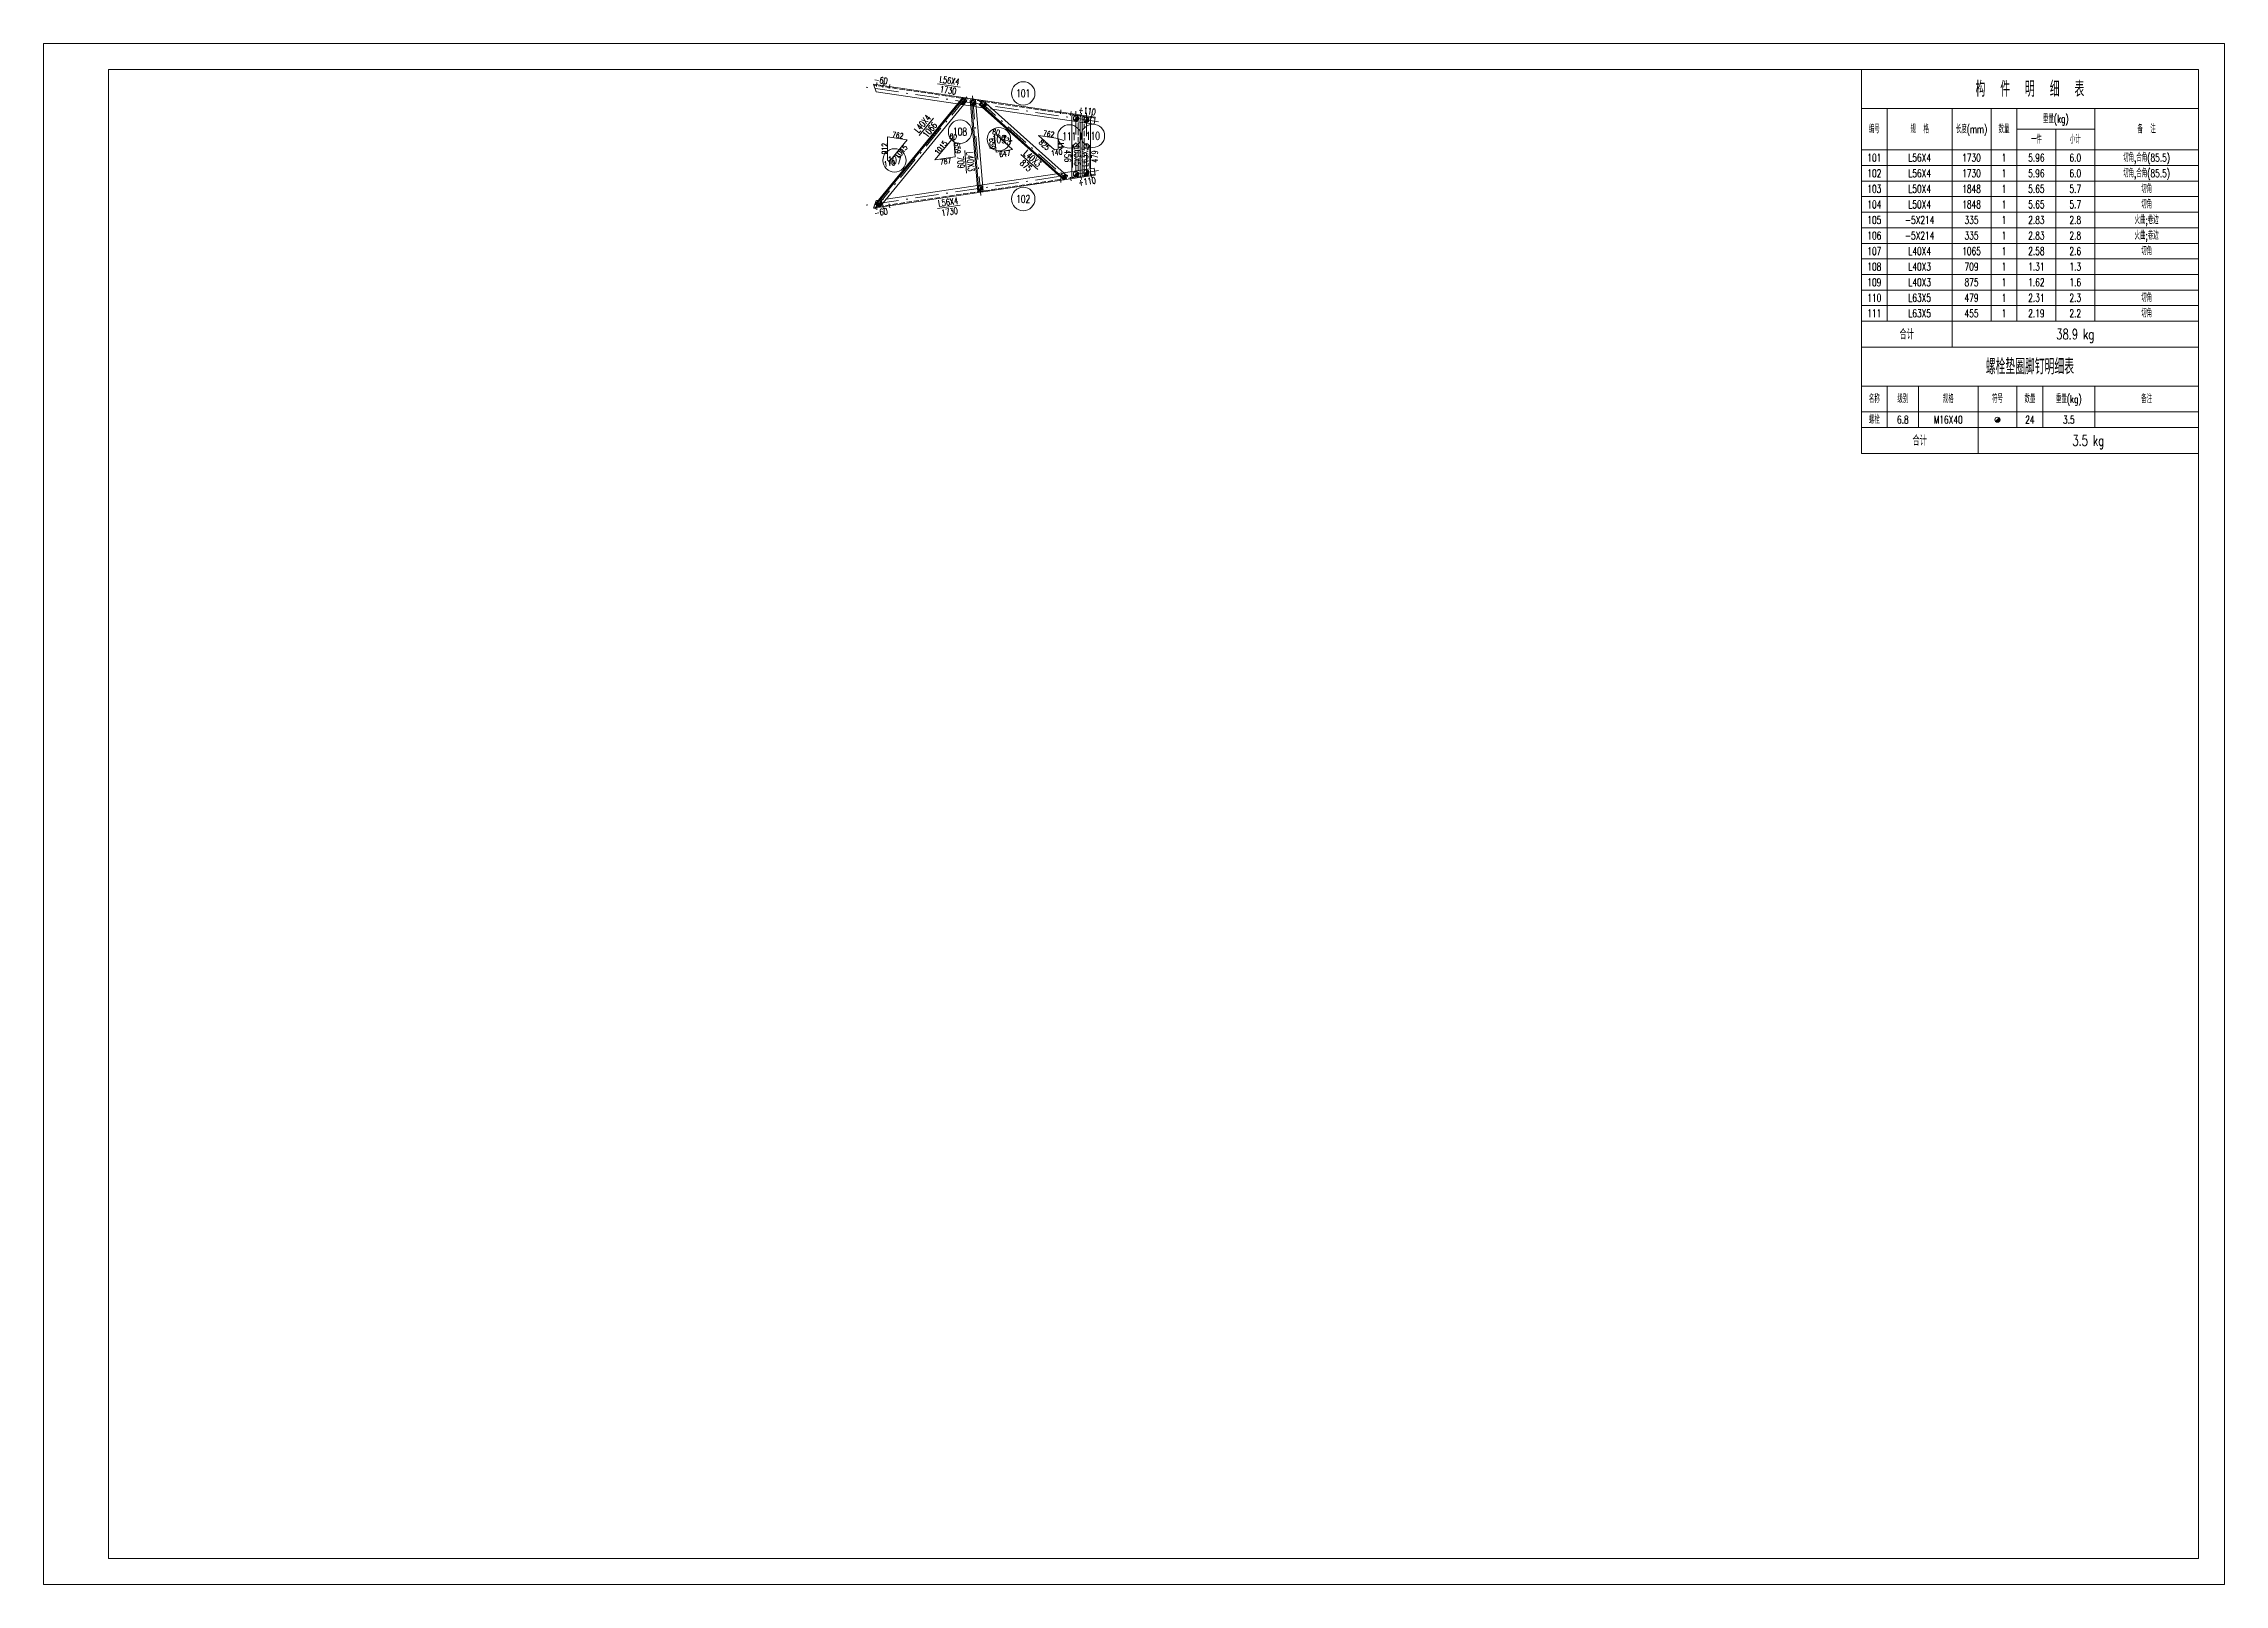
# Model space of a CAD drawing. Extents: x 0 to 841, y 0 to 5426.
# Drawn here: x 0 to 841, y 4228 to 4822 of the extents above; entities that cross this region are included whole.
import ezdxf
from ezdxf.enums import TextEntityAlignment as Align

# ---------------------------------------------------------------- set-up
doc = ezdxf.new("R2010")
doc.units = 0
doc.header["$MEASUREMENT"] = 0
doc.linetypes.add('Dash', pattern=[2.75, 2, -0.75])
doc.linetypes.add('DashDot', pattern=[15.6, 9, -3, 0.6, -3])
doc.layers.get('0').update_dxf_attribs({"linetype": 'CONTINUOUS', "lineweight": 25})
doc.styles.get("Standard").update_dxf_attribs({"font": 'simplex.shx', "width": 0.7, "height": 3, "bigfont": 'gbhzfs.shx'})

msp = doc.modelspace()

# ---------------------------------------------------------------- texts
at = {"color": 7, "linetype": 'Continuous', "lineweight": 13, "width": 0.7}
for s, rotation, p in [('-60', 351.55019, (322.9, 4807.87)), ('L56X4', 351.55019, (349.37, 4807.73)), ('1730', 351.55019, (348.82, 4804.02)), ('L40X4', 50.54921, (338.92, 4791.13)), ('+110', 351.55019, (402.39, 4796.06)), ('1066', 50.54921, (341.81, 4788.75)), ('709', 274.73798, (353.72, 4776.23)), ('L40X3', 274.73798, (357.46, 4776.54)), ('875', 318.23091, (378.84, 4774.95)), ('L40X3', 318.23091, (381.34, 4777.74)), ('456', 270, (394.9, 4778.67)), ('L63X5', 270, (398.65, 4778.67)), ('L63X5', 90, (401.6, 4778.47)), ('479', 90, (405.35, 4778.47)), ('+110', 8.44981, (402.39, 4768.86)), ('L56X4', 8.44981, (348.82, 4760.9)), ('-60', 8.44981, (322.9, 4757.05)), ('1730', 8.44981, (349.37, 4757.19))]:
    msp.add_text(s, height=2.5, rotation=rotation, dxfattribs=at).set_placement(p, align=Align.MIDDLE_CENTER)
for s, p in [('101', (377.79, 4802.82)), ('108', (353.42, 4788.06)), ('109', (368.41, 4785.17)), ('111', (395.57, 4786.25)), ('110', (404.67, 4786.45)), ('107', (328.16, 4776.99)), ('102', (377.79, 4762.1))]:
    msp.add_text(s, height=3, dxfattribs=at).set_placement(p, align=Align.MIDDLE_CENTER)
at = {"color": 3, "linetype": 'Continuous', "lineweight": 13, "width": 0.7}
for s, height, p in [('构  件  明  细  表', 6, (766, 4804.5)), ('重量(kg)', 3, (776, 4793)), ('编号', 3, (706, 4789)), ('规  格', 3, (723.5, 4789)), ('长度(mm)', 3, (743.5, 4789)), ('数量', 3, (756, 4789)), ('一件', 3, (768.5, 4785)), ('小计', 3, (783.5, 4785)), ('备  注', 3, (811, 4789)), ('101', 3, (706, 4778)), ('L56X4', 3, (723.5, 4778)), ('1730', 3, (743.5, 4778)), ('1', 3, (756, 4778)), ('5.96', 3, (768.5, 4778)), ('6.0', 3, (783.5, 4778)), ('切角,合角(85.5)', 3, (811, 4778)), ('102', 3, (706, 4772)), ('L56X4', 3, (723.5, 4772)), ('1730', 3, (743.5, 4772)), ('1', 3, (756, 4772)), ('5.96', 3, (768.5, 4772)), ('6.0', 3, (783.5, 4772)), ('切角,合角(85.5)', 3, (811, 4772)), ('103', 3, (706, 4766)), ('104', 3, (706, 4760)), ('L50X4', 3, (723.5, 4766)), ('L50X4', 3, (723.5, 4760)), ('1848', 3, (743.5, 4766)), ('1848', 3, (743.5, 4760)), ('1', 3, (756, 4766)), ('1', 3, (756, 4760)), ('5.65', 3, (768.5, 4766)), ('5.65', 3, (768.5, 4760)), ('5.7', 3, (783.5, 4766)), ('5.7', 3, (783.5, 4760)), ('切角', 3, (811, 4766)), ('切角', 3, (811, 4760)), ('105', 3, (706, 4754)), ('-5X214', 3, (723.5, 4754)), ('335', 3, (743.5, 4754)), ('1', 3, (756, 4754)), ('2.83', 3, (768.5, 4754)), ('2.8', 3, (783.5, 4754)), ('火曲;卷边', 3, (811, 4754)), ('106', 3, (706, 4748)), ('107', 3, (706, 4742)), ('-5X214', 3, (723.5, 4748)), ('L40X4', 3, (723.5, 4742)), ('1065', 3, (743.5, 4742)), ('335', 3, (743.5, 4748)), ('1', 3, (756, 4748)), ('1', 3, (756, 4742)), ('2.83', 3, (768.5, 4748)), ('2.58', 3, (768.5, 4742)), ('2.8', 3, (783.5, 4748)), ('2.6', 3, (783.5, 4742)), ('火曲;卷边', 3, (811, 4748)), ('切角', 3, (811, 4742)), ('108', 3, (706, 4736)), ('L40X3', 3, (723.5, 4736)), ('709', 3, (743.5, 4736)), ('1', 3, (756, 4736)), ('1.31', 3, (768.5, 4736)), ('1.3', 3, (783.5, 4736)), ('109', 3, (706, 4730)), ('L40X3', 3, (723.5, 4730)), ('875', 3, (743.5, 4730)), ('1', 3, (756, 4730)), ('1.62', 3, (768.5, 4730)), ('1.6', 3, (783.5, 4730)), ('110', 3, (706, 4724)), ('111', 3, (706, 4718)), ('L63X5', 3, (723.5, 4724)), ('L63X5', 3, (723.5, 4718)), ('479', 3, (743.5, 4724)), ('455', 3, (743.5, 4718)), ('1', 3, (756, 4724)), ('1', 3, (756, 4718)), ('2.31', 3, (768.5, 4724)), ('2.19', 3, (768.5, 4718)), ('2.3', 3, (783.5, 4724)), ('2.2', 3, (783.5, 4718)), ('切角', 3, (811, 4724)), ('切角', 3, (811, 4718)), ('合计', 4, (718.5, 4710)), ('38.9 kg', 4, (783.5, 4710)), ('螺栓垫圈脚钉明细表', 6, (766, 4697.5)), ('名称', 3, (706, 4685)), ('级别', 3, (717, 4685)), ('规格', 3, (734.5, 4685)), ('符号', 3, (753.5, 4685)), ('数量', 3, (766, 4685)), ('重量(kg)', 3, (781, 4685)), ('备注', 3, (811, 4685)), ('螺栓', 3, (706, 4677)), ('6.8', 3, (717, 4677)), ('M16X40', 3, (734.5, 4677)), ('24', 3, (766, 4677)), ('3.5', 3, (781, 4677)), ('合计', 4, (723.5, 4669)), ('3.5 kg', 4, (788.5, 4669))]:
    msp.add_text(s, height=height, dxfattribs=at).set_placement(p, align=Align.MIDDLE_CENTER)
at = {"color": 7, "linetype": 'Continuous', "lineweight": 20, "width": 0.7}
for s, rotation, p in [('762', 351.55019, (329.4, 4786.69)), ('80', 351.55019, (350.77, 4786.15)), ('80', 351.55019, (367.33, 4787.91)), ('825', 318.23091, (371.42, 4784.81)), ('762', 351.55019, (387.61, 4787.21)), ('912', 90, (324.25, 4781.5)), ('110', 8.44981, (326.18, 4775.84)), ('1015', 50.54921, (330.69, 4780.26)), ('1015', 50.54921, (346.04, 4781.87)), ('787', 8.44981, (347.81, 4776.58)), ('659', 274.73798, (352.45, 4781.72)), ('659', 274.73798, (365.83, 4783.4)), ('647', 8.44981, (370.68, 4779.5)), ('825', 318.23091, (385.94, 4782.94)), ('140', 8.44981, (390.68, 4780)), ('417', 90, (392.4, 4783.37))]:
    msp.add_text(s, height=2, rotation=rotation, dxfattribs=at).set_placement(p, align=Align.MIDDLE_CENTER)

# ---------------------------------------------------------------- blocks, each defined once
blk = doc.blocks.new('M16X40S')
at = {"color": 3, "linetype": 'Continuous', "lineweight": 13}
blk.add_line((-0.707, -0.707), (0.707, 0.707), dxfattribs=at)
blk.add_circle((0, 0), 1, dxfattribs=at)
for radius in [0.9, 0.8, 0.7, 0.6, 0.5, 0.4, 0.3, 0.2, 0.1]:
    blk.add_arc((0, 0), radius, 225, 45, dxfattribs=at)
blk = doc.blocks.new('DefaultBolt')
at = {"color": 3, "linetype": 'Continuous', "lineweight": 13}
for p, q in [((-0.1, -0.1), (0.1, 0.1)), ((0.1, -0.1), (-0.1, 0.1))]:
    blk.add_line(p, q, dxfattribs=at)
blk.add_circle((0, 0), 1, dxfattribs=at)

# ---------------------------------------------------------------- linework, layer by layer
at = {"color": 7, "linetype": 'Continuous', "lineweight": 18}
for p, q in [((0, 4822), (841, 4822)), ((0, 4228), (0, 4822)), ((841, 4228), (841, 4822)), ((25, 4812), (831, 4812)), ((25, 4238), (25, 4812)), ((831, 4238), (831, 4812)), ((25, 4238), (831, 4238)), ((0, 4228), (841, 4228))]:
    msp.add_line(p, q, dxfattribs=at)
at = {"color": 2, "linetype": 'DashDot', "lineweight": 0}
for p, q in [((406.83, 4791.89), (316.83, 4805.26)), ((320.52, 4758.35), (356.27, 4801.78)), ((358.25, 4801.81), (361.42, 4763.51)), ((360.38, 4800.32), (395.25, 4769.18)), ((398.12, 4795.93), (398.12, 4768.99)), ((402.12, 4795.34), (402.12, 4769.58)), ((406.83, 4773.03), (316.83, 4759.66))]:
    msp.add_line(p, q, dxfattribs=at)
at = {"color": 1, "linetype": 'Dash', "lineweight": 0}
for p, q in [((405.52, 4793.3), (320.18, 4805.97)), ((352.47, 4798.75), (354.78, 4798.41)), ((357.56, 4797.99), (359.59, 4797.69)), ((362.26, 4797.3), (365.86, 4796.76)), ((396.57, 4792.2), (396.57, 4794.43)), ((396.57, 4794.43), (397.72, 4794.43)), ((397.72, 4794.43), (399.72, 4794.13)), ((398.97, 4794.25), (398.97, 4770.68)), ((399.72, 4794.13), (399.72, 4791.73)), ((400.52, 4793.84), (400.52, 4791.61)), ((401.27, 4793.84), (400.52, 4793.84)), ((403.67, 4793.49), (401.27, 4793.84)), ((401.27, 4793.84), (401.27, 4771.08)), ((403.67, 4791.14), (403.67, 4793.49)), ((405.52, 4771.62), (320.18, 4758.95)), ((390.75, 4771.86), (393.32, 4772.24)), ((396.57, 4770.49), (396.57, 4772.72)), ((397.72, 4770.49), (396.57, 4770.49)), ((399.72, 4770.79), (397.72, 4770.49)), ((399.72, 4773.19), (399.72, 4770.79)), ((400.52, 4773.31), (400.52, 4771.08)), ((400.52, 4771.08), (401.27, 4771.08)), ((401.27, 4771.08), (403.67, 4771.43)), ((403.67, 4771.43), (403.67, 4773.78)), ((321.93, 4761.63), (324.88, 4762.07)), ((360.1, 4767.3), (362.09, 4767.6))]:
    msp.add_line(p, q, dxfattribs=at)
at = {"color": 7, "linetype": 'Continuous', "lineweight": 13}
for p, q in [((353.43, 4805.23), (344.77, 4806.52)), ((337.59, 4786.56), (343.15, 4793.31)), ((355.23, 4780.75), (355.95, 4772.03)), ((376.83, 4779.26), (383.35, 4773.43)), ((396.77, 4783.04), (396.77, 4774.29)), ((403.47, 4782.84), (403.47, 4774.09)), ((353.43, 4759.69), (344.77, 4758.4))]:
    msp.add_line(p, q, dxfattribs=at)
at = {"color": 7, "linetype": 'Continuous', "lineweight": 0}
for p, q in [((321.01, 4759.89), (354.85, 4801.01)), ((357.77, 4800.27), (360.7, 4764.96)), ((361.1, 4798.87), (393.73, 4769.73))]:
    msp.add_line(p, q, dxfattribs=at)
at = {"color": 1, "linetype": 'Continuous', "lineweight": 0}
for p, q in [((325.45, 4786.06), (325.45, 4776.94)), ((332.99, 4784.94), (325.45, 4786.06)), ((366.75, 4786.78), (367.3, 4780.21)), ((367.55, 4786.66), (366.75, 4786.78)), ((373.7, 4781.16), (367.55, 4786.66)), ((383.66, 4786.58), (389.81, 4781.08)), ((391.2, 4785.46), (383.66, 4786.58)), ((391.2, 4781.29), (391.2, 4785.46)), ((325.45, 4776.94), (326.54, 4777.1)), ((326.54, 4777.1), (332.99, 4784.94)), ((350.2, 4785.02), (343.75, 4777.19)), ((343.75, 4777.19), (351.53, 4778.34)), ((350.99, 4784.91), (350.2, 4785.02)), ((351.53, 4778.34), (350.99, 4784.91)), ((367.3, 4780.21), (373.7, 4781.16)), ((389.81, 4781.08), (391.2, 4781.29))]:
    msp.add_line(p, q, dxfattribs=at)
at = {"color": 3, "linetype": 'Continuous', "lineweight": 13}
for points in [[(701, 4812), (701, 4797), (831, 4797), (831, 4812)], [(701, 4797), (701, 4781), (711, 4781), (711, 4797)], [(711, 4797), (711, 4781), (736, 4781), (736, 4797)], [(736, 4797), (736, 4781), (751, 4781), (751, 4797)], [(751, 4797), (751, 4781), (761, 4781), (761, 4797)], [(761, 4797), (761, 4789), (791, 4789), (791, 4797)], [(791, 4797), (791, 4781), (831, 4781), (831, 4797)], [(761, 4789), (761, 4781), (776, 4781), (776, 4789)], [(776, 4789), (776, 4781), (791, 4781), (791, 4789)], [(701, 4781), (701, 4775), (711, 4775), (711, 4781)], [(711, 4781), (711, 4775), (736, 4775), (736, 4781)], [(736, 4781), (736, 4775), (751, 4775), (751, 4781)], [(751, 4781), (751, 4775), (761, 4775), (761, 4781)], [(761, 4781), (761, 4775), (776, 4775), (776, 4781)], [(776, 4781), (776, 4775), (791, 4775), (791, 4781)], [(791, 4781), (791, 4775), (831, 4775), (831, 4781)], [(701, 4775), (701, 4769), (711, 4769), (711, 4775)], [(701, 4769), (701, 4763), (711, 4763), (711, 4769)], [(711, 4775), (711, 4769), (736, 4769), (736, 4775)], [(711, 4769), (711, 4763), (736, 4763), (736, 4769)], [(736, 4775), (736, 4769), (751, 4769), (751, 4775)], [(736, 4769), (736, 4763), (751, 4763), (751, 4769)], [(751, 4775), (751, 4769), (761, 4769), (761, 4775)], [(751, 4769), (751, 4763), (761, 4763), (761, 4769)], [(761, 4775), (761, 4769), (776, 4769), (776, 4775)], [(761, 4769), (761, 4763), (776, 4763), (776, 4769)], [(776, 4775), (776, 4769), (791, 4769), (791, 4775)], [(776, 4769), (776, 4763), (791, 4763), (791, 4769)], [(791, 4775), (791, 4769), (831, 4769), (831, 4775)], [(791, 4769), (791, 4763), (831, 4763), (831, 4769)], [(701, 4763), (701, 4757), (711, 4757), (711, 4763)], [(711, 4763), (711, 4757), (736, 4757), (736, 4763)], [(736, 4763), (736, 4757), (751, 4757), (751, 4763)], [(751, 4763), (751, 4757), (761, 4757), (761, 4763)], [(761, 4763), (761, 4757), (776, 4757), (776, 4763)], [(776, 4763), (776, 4757), (791, 4757), (791, 4763)], [(791, 4763), (791, 4757), (831, 4757), (831, 4763)], [(701, 4757), (701, 4751), (711, 4751), (711, 4757)], [(711, 4757), (711, 4751), (736, 4751), (736, 4757)], [(736, 4757), (736, 4751), (751, 4751), (751, 4757)], [(751, 4757), (751, 4751), (761, 4751), (761, 4757)], [(761, 4757), (761, 4751), (776, 4751), (776, 4757)], [(776, 4757), (776, 4751), (791, 4751), (791, 4757)], [(791, 4757), (791, 4751), (831, 4751), (831, 4757)], [(701, 4751), (701, 4745), (711, 4745), (711, 4751)], [(701, 4745), (701, 4739), (711, 4739), (711, 4745)], [(711, 4751), (711, 4745), (736, 4745), (736, 4751)], [(711, 4745), (711, 4739), (736, 4739), (736, 4745)], [(736, 4751), (736, 4745), (751, 4745), (751, 4751)], [(736, 4745), (736, 4739), (751, 4739), (751, 4745)], [(751, 4751), (751, 4745), (761, 4745), (761, 4751)], [(751, 4745), (751, 4739), (761, 4739), (761, 4745)], [(761, 4751), (761, 4745), (776, 4745), (776, 4751)], [(761, 4745), (761, 4739), (776, 4739), (776, 4745)], [(776, 4751), (776, 4745), (791, 4745), (791, 4751)], [(776, 4745), (776, 4739), (791, 4739), (791, 4745)], [(791, 4751), (791, 4745), (831, 4745), (831, 4751)], [(791, 4745), (791, 4739), (831, 4739), (831, 4745)], [(701, 4739), (701, 4733), (711, 4733), (711, 4739)], [(711, 4739), (711, 4733), (736, 4733), (736, 4739)], [(736, 4739), (736, 4733), (751, 4733), (751, 4739)], [(751, 4739), (751, 4733), (761, 4733), (761, 4739)], [(761, 4739), (761, 4733), (776, 4733), (776, 4739)], [(776, 4739), (776, 4733), (791, 4733), (791, 4739)], [(791, 4739), (791, 4733), (831, 4733), (831, 4739)], [(701, 4733), (701, 4727), (711, 4727), (711, 4733)], [(701, 4727), (701, 4721), (711, 4721), (711, 4727)], [(711, 4733), (711, 4727), (736, 4727), (736, 4733)], [(711, 4727), (711, 4721), (736, 4721), (736, 4727)], [(736, 4733), (736, 4727), (751, 4727), (751, 4733)], [(736, 4727), (736, 4721), (751, 4721), (751, 4727)], [(751, 4733), (751, 4727), (761, 4727), (761, 4733)], [(751, 4727), (751, 4721), (761, 4721), (761, 4727)], [(761, 4733), (761, 4727), (776, 4727), (776, 4733)], [(761, 4727), (761, 4721), (776, 4721), (776, 4727)], [(776, 4733), (776, 4727), (791, 4727), (791, 4733)], [(776, 4727), (776, 4721), (791, 4721), (791, 4727)], [(791, 4733), (791, 4727), (831, 4727), (831, 4733)], [(791, 4727), (791, 4721), (831, 4721), (831, 4727)], [(701, 4721), (701, 4715), (711, 4715), (711, 4721)], [(711, 4721), (711, 4715), (736, 4715), (736, 4721)], [(736, 4721), (736, 4715), (751, 4715), (751, 4721)], [(751, 4721), (751, 4715), (761, 4715), (761, 4721)], [(761, 4721), (761, 4715), (776, 4715), (776, 4721)], [(776, 4721), (776, 4715), (791, 4715), (791, 4721)], [(791, 4721), (791, 4715), (831, 4715), (831, 4721)], [(701, 4715), (701, 4705), (736, 4705), (736, 4715)], [(736, 4715), (736, 4705), (831, 4705), (831, 4715)], [(701, 4705), (701, 4690), (831, 4690), (831, 4705)], [(701, 4690), (701, 4680), (711, 4680), (711, 4690)], [(711, 4690), (711, 4680), (723, 4680), (723, 4690)], [(723, 4690), (723, 4680), (746, 4680), (746, 4690)], [(746, 4690), (746, 4680), (761, 4680), (761, 4690)], [(761, 4690), (761, 4680), (771, 4680), (771, 4690)], [(771, 4690), (771, 4680), (791, 4680), (791, 4690)], [(791, 4690), (791, 4680), (831, 4680), (831, 4690)], [(701, 4680), (701, 4674), (711, 4674), (711, 4680)], [(711, 4680), (711, 4674), (723, 4674), (723, 4680)], [(723, 4680), (723, 4674), (746, 4674), (746, 4680)], [(746, 4680), (746, 4674), (761, 4674), (761, 4680)], [(761, 4680), (761, 4674), (771, 4674), (771, 4680)], [(771, 4680), (771, 4674), (791, 4674), (791, 4680)], [(791, 4680), (791, 4674), (831, 4674), (831, 4680)], [(701, 4674), (701, 4664), (746, 4664), (746, 4674)], [(746, 4674), (746, 4664), (831, 4664), (831, 4674)]]:
    msp.add_lwpolyline(points, close=True, dxfattribs=at)
at = {"color": 7, "linetype": 'Continuous', "lineweight": 0}
for points in [[(405.58, 4793.69), (320.03, 4806.4)], [(320.03, 4806.4), (321.1, 4803.41)], [(321.1, 4803.41), (352.47, 4798.75)], [(320.7, 4760.14), (354.54, 4801.26)], [(356.08, 4799.99), (322.56, 4759.26)], [(354.54, 4801.26), (356.08, 4799.99)], [(354.78, 4798.41), (357.56, 4797.99)], [(359.37, 4800.4), (357.38, 4800.24)], [(357.38, 4800.24), (360.3, 4764.92)], [(362.29, 4765.09), (359.37, 4800.4)], [(359.59, 4797.69), (362.26, 4797.3)], [(362.17, 4800.06), (360.83, 4798.57)], [(360.83, 4798.57), (393.46, 4769.43)], [(394.8, 4770.92), (362.17, 4800.06)], [(365.86, 4796.76), (405.17, 4790.92)], [(396.57, 4772.72), (396.57, 4792.2)], [(399.72, 4791.73), (399.72, 4773.19)], [(400.52, 4791.61), (400.52, 4773.31)], [(403.67, 4773.78), (403.67, 4791.14)], [(405.17, 4790.92), (405.58, 4793.69)], [(405.58, 4771.23), (320.03, 4758.52)], [(362.09, 4767.6), (390.75, 4771.86)], [(393.32, 4772.24), (405.17, 4774)], [(393.46, 4769.43), (394.8, 4770.92)], [(405.17, 4774), (405.58, 4771.23)], [(320.03, 4758.52), (321.1, 4761.51)], [(321.86, 4759.19), (320.7, 4760.14)], [(321.1, 4761.51), (321.93, 4761.63)], [(324.88, 4762.07), (360.1, 4767.3)], [(360.3, 4764.92), (362.29, 4765.09)], [(322.56, 4759.26), (321.86, 4759.19)]]:
    msp.add_lwpolyline(points, dxfattribs=at)
at = {"color": 3, "linetype": 'Continuous', "lineweight": 20}
for points in [[(321.38, 4806.96), (321.16, 4805.48)], [(323.85, 4806.59), (323.63, 4805.11)], [(326.32, 4806.22), (326.1, 4804.74)], [(392.33, 4796.42), (392.11, 4794.93)], [(396.29, 4795.83), (396.07, 4794.35)], [(400.25, 4795.24), (400.03, 4793.76)], [(404.2, 4794.65), (403.98, 4793.17)], [(392.33, 4768.5), (392.11, 4769.99)], [(396.29, 4769.09), (396.07, 4770.57)], [(400.25, 4769.68), (400.03, 4771.16)], [(404.2, 4770.27), (403.98, 4771.75)], [(326.32, 4758.7), (326.1, 4760.18)], [(321.38, 4757.96), (321.16, 4759.45)], [(323.85, 4758.33), (323.63, 4759.81)]]:
    msp.add_lwpolyline(points, dxfattribs=at)
at = {"color": 7, "linetype": 'Continuous', "lineweight": 13}
for centre in [(377.79, 4802.82), (353.42, 4788.06), (368.41, 4785.17), (395.57, 4786.25), (404.67, 4786.45), (328.16, 4776.99), (377.79, 4762.1)]:
    msp.add_circle(centre, 4.5, dxfattribs=at)

# ---------------------------------------------------------------- block references
at = {"color": 3, "linetype": 'Continuous', "lineweight": 13}
for name, p in [('M16X40S', (354.52, 4799.66)), ('M16X40S', (358.47, 4799.07)), ('M16X40S', (362.43, 4798.48)), ('M16X40S', (398.12, 4793.18)), ('M16X40S', (402.12, 4792.59)), ('DefaultBolt', (398.12, 4782.46)), ('DefaultBolt', (402.12, 4782.46)), ('M16X40S', (393.2, 4771.01)), ('M16X40S', (398.12, 4771.74)), ('M16X40S', (402.12, 4772.33)), ('M16X40S', (322.27, 4760.47)), ('M16X40S', (361.2, 4766.25)), ('M16X40S', (753.5, 4677))]:
    msp.add_blockref(name, p, dxfattribs=at)

msp.set_redraw_order([(e.dxf.handle, doc.entitydb.next_handle()) for e in msp.query("TEXT MTEXT ATTDEF DIMENSION ARC_DIMENSION")])  # texts and dimensions are drawn at this point

doc.saveas('drawing.dxf')
